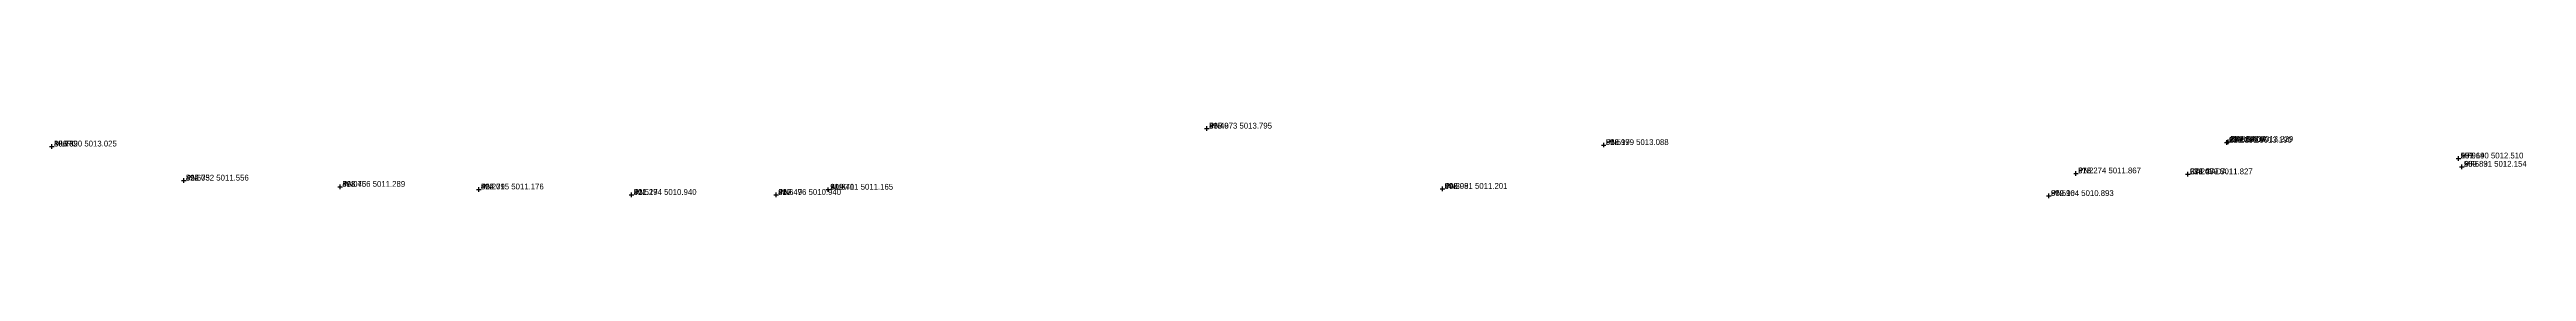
# Model space of a CAD drawing. Extents: x 886 to 1008, y 4909 to 5108.
# Drawn here: x 886.3 to 992.6, y 5010.8 to 5014 of the extents above; entities that cross this region are included whole.
import ezdxf

# ---------------------------------------------------------------- set-up
doc = ezdxf.new("R2010")
doc.units = 0
doc.linetypes.add('1', pattern=[0])
doc.layers.get('0').update_dxf_attribs({"linetype": '1'})
doc.styles.add('STD', font='txt')

# ---------------------------------------------------------------- blocks, each defined once
blk = doc.blocks.new('CROSS')
at = {"color": 0}
for p, q in [((-50, 0), (50, 0)), ((0, -50), (0, 50))]:
    blk.add_line(p, q, dxfattribs=at)

msp = doc.modelspace()

# ---------------------------------------------------------------- block references
at = {"layer": 'POINT', "color": 2, "xscale": 0.002, "yscale": 0.002, "zscale": 0.002}
for p in [(886.3901, 5013.0249, 49.7418), (935.9727, 5013.7953, 50.4668), (952.9994, 5013.0881, 50.5172), (979.7495, 5013.1899, 51.2039), (979.8047, 5013.2291, 50.9994), (973.2737, 5011.8672, 51.2268), (978.0692, 5011.827, 51.2449), (989.6904, 5012.51, 50.9145), (989.8306, 5012.1537, 50.6891), (892.052, 5011.5565, 49.6732), (898.7661, 5011.2885, 50.0448), (904.7153, 5011.1758, 50.209), (911.2737, 5010.9402, 50.5193), (917.4758, 5010.9403, 50.649), (919.7114, 5011.1652, 50.6395), (946.0811, 5011.2009, 50.399), (972.1042, 5010.8929, 50.5961)]:
    msp.add_blockref('CROSS', p, dxfattribs=at)

# ---------------------------------------------------------------- texts
at = {"layer": 'CO_ORDS', "color": 3, "style": 'STD'}
for s, p in [(' 935.973 5013.795', (935.9727, 5013.7953, 50.4668)), (' 886.390 5013.025', (886.3901, 5013.0249, 49.7418)), (' 952.999 5013.088', (952.9994, 5013.0881, 50.5172)), (' 979.750 5013.190', (979.7495, 5013.1899, 51.2039)), (' 979.805 5013.229', (979.8047, 5013.2291, 50.9994)), (' 973.274 5011.867', (973.2737, 5011.8672, 51.2268)), (' 978.069 5011.827', (978.0692, 5011.827, 51.2449)), (' 989.690 5012.510', (989.6904, 5012.51, 50.9145)), (' 989.831 5012.154', (989.8306, 5012.1537, 50.6891)), (' 892.052 5011.556', (892.052, 5011.5565, 49.6732)), (' 898.766 5011.289', (898.7661, 5011.2885, 50.0448)), (' 904.715 5011.176', (904.7153, 5011.1758, 50.209)), (' 911.274 5010.940', (911.2737, 5010.9402, 50.5193)), (' 917.476 5010.940', (917.4758, 5010.9403, 50.649)), (' 919.711 5011.165', (919.7114, 5011.1652, 50.6395)), (' 946.081 5011.201', (946.0811, 5011.2009, 50.399)), (' 972.104 5010.893', (972.1042, 5010.8929, 50.5961))]:
    msp.add_text(s, height=0.25, dxfattribs=at).set_placement(p)
at = {"layer": 'CODE', "color": 3, "style": 'STD'}
for s, p in [(' PN', (935.9727, 5013.7953, 50.4668)), (' MURO', (886.3901, 5013.0249, 49.7418)), (' PN', (952.9994, 5013.0881, 50.5172)), (' CALCADA', (979.7495, 5013.1899, 51.2039)), (' CALCADA', (979.8047, 5013.2291, 50.9994)), (' PN', (973.2737, 5011.8672, 51.2268)), (' CALCADA', (978.0692, 5011.827, 51.2449)), (' MF', (989.6904, 5012.51, 50.9145)), (' MF', (989.8306, 5012.1537, 50.6891)), (' PN', (892.052, 5011.5565, 49.6732)), (' PN', (898.7661, 5011.2885, 50.0448)), (' PN', (904.7153, 5011.1758, 50.209)), (' PN', (911.2737, 5010.9402, 50.5193)), (' PN', (917.4758, 5010.9403, 50.649)), (' AUX', (919.7114, 5011.1652, 50.6395)), (' PN', (946.0811, 5011.2009, 50.399)), (' PN', (972.1042, 5010.8929, 50.5961))]:
    msp.add_text(s, height=0.25, dxfattribs=at).set_placement(p)
at = {"layer": 'HEIGHT', "color": 3, "style": 'STD'}
for s, p in [(' 50.467', (935.9727, 5013.7953, 50.4668)), (' 49.742', (886.3901, 5013.0249, 49.7418)), (' 50.517', (952.9994, 5013.0881, 50.5172)), (' 51.204', (979.7495, 5013.1899, 51.2039)), (' 50.999', (979.8047, 5013.2291, 50.9994)), (' 51.227', (973.2737, 5011.8672, 51.2268)), (' 51.245', (978.0692, 5011.827, 51.2449)), (' 50.914', (989.6904, 5012.51, 50.9145)), (' 50.689', (989.8306, 5012.1537, 50.6891)), (' 49.673', (892.052, 5011.5565, 49.6732)), (' 50.045', (898.7661, 5011.2885, 50.0448)), (' 50.209', (904.7153, 5011.1758, 50.209)), (' 50.519', (911.2737, 5010.9402, 50.5193)), (' 50.649', (917.4758, 5010.9403, 50.649)), (' 50.640', (919.7114, 5011.1652, 50.6395)), (' 50.399', (946.0811, 5011.2009, 50.399)), (' 50.596', (972.1042, 5010.8929, 50.5961))]:
    msp.add_text(s, height=0.25, dxfattribs=at).set_placement(p)
at = {"layer": 'PT_ID', "color": 3, "style": 'STD'}
for s, p in [(' 480', (935.9727, 5013.7953, 50.4668)), (' 401', (886.3901, 5013.0249, 49.7418)), (' 516', (952.9994, 5013.0881, 50.5172)), (' 280', (979.7495, 5013.1899, 51.2039)), (' 279', (979.8047, 5013.2291, 50.9994)), (' 376', (973.2737, 5011.8672, 51.2268)), (' 281', (978.0692, 5011.827, 51.2449)), (' 231', (989.6904, 5012.51, 50.9145)), (' 230', (989.8306, 5012.1537, 50.6891)), (' 424', (892.052, 5011.5565, 49.6732)), (' 423', (898.7661, 5011.2885, 50.0448)), (' 422', (904.7153, 5011.1758, 50.209)), (' 421', (911.2737, 5010.9402, 50.5193)), (' 420', (917.4758, 5010.9403, 50.649)), (' 7', (919.7114, 5011.1652, 50.6395)), (' 492', (946.0811, 5011.2009, 50.399)), (' 379', (972.1042, 5010.8929, 50.5961))]:
    msp.add_text(s, height=0.25, dxfattribs=at).set_placement(p)

doc.saveas('drawing.dxf')
